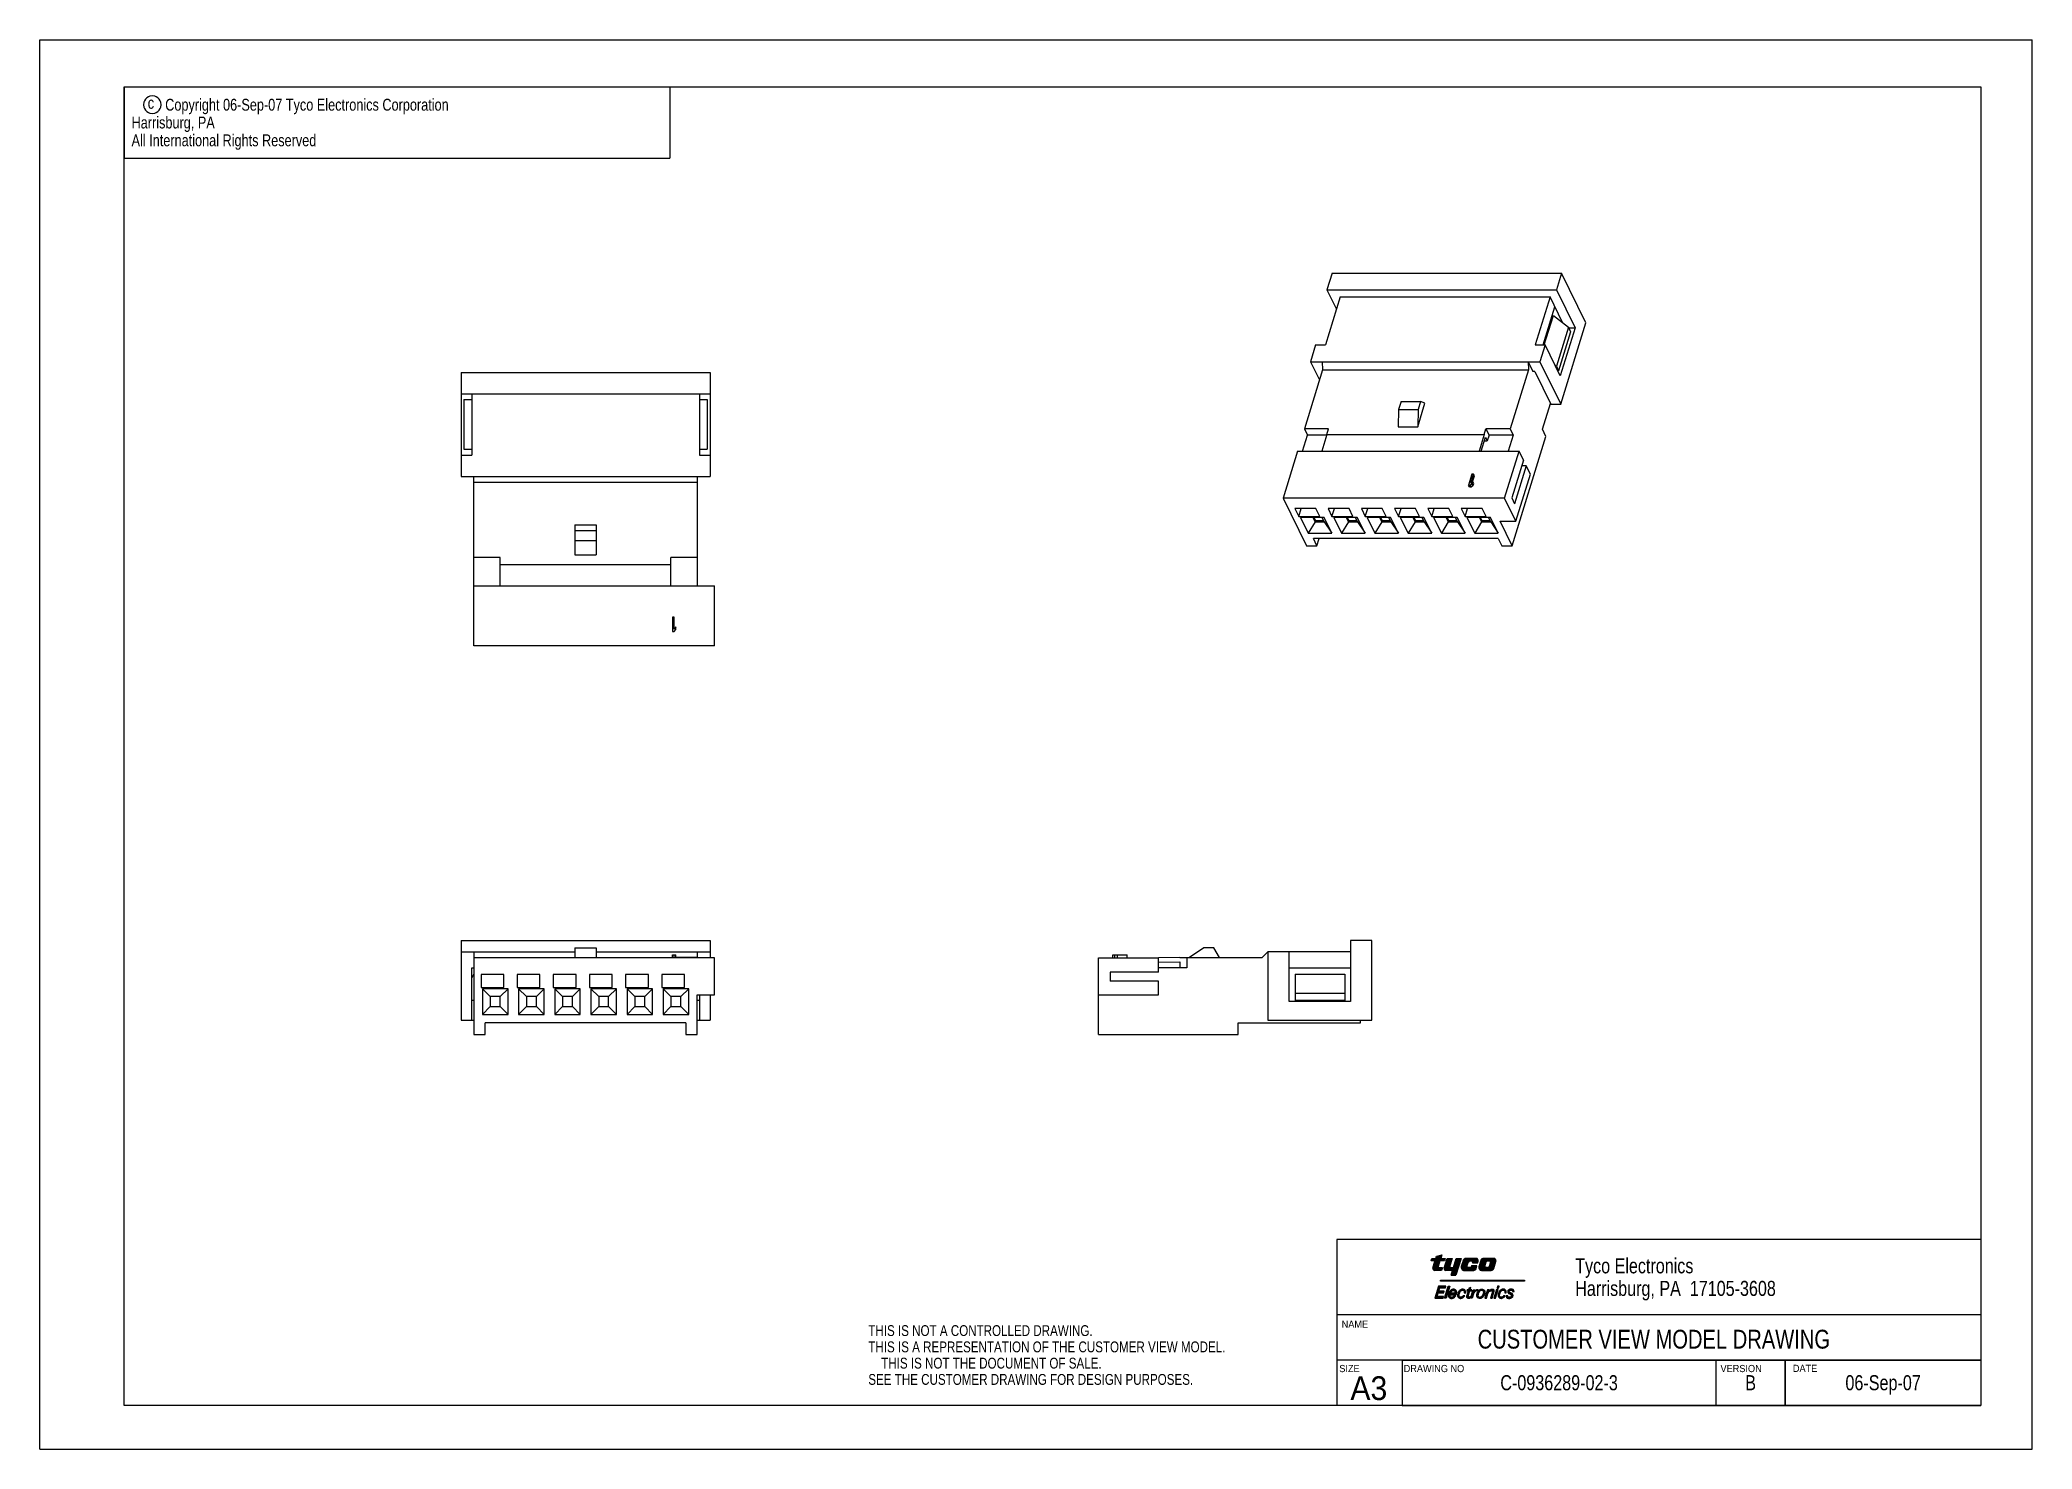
# Model space of a CAD drawing. Extents: x 0 to 420, y 0 to 297.
import ezdxf
from ezdxf.enums import TextEntityAlignment as Align

# ---------------------------------------------------------------- set-up
doc = ezdxf.new("R2010")
doc.units = 0
doc.header["$LTSCALE"] = 23.1
doc.layers.get('0').update_dxf_attribs({"linetype": 'CONTINUOUS'})
doc.layers.add('DRAFT_ENTITY', color=7, linetype='CONTINUOUS')
doc.styles.get("Standard").update_dxf_attribs({"font": 'txt', "width": 0.95})

msp = doc.modelspace()

# ---------------------------------------------------------------- texts
at = {"color": 2, "linetype": 'CONTINUOUS'}
for s, height, width, p in [('c', 2.5, 0.8, (22.75, 282.48)), ('Copyright 06-Sep-07 Tyco Electronics Corporation', 2.5, 0.8, (26.43, 282.08)), ('  All International Rights Reserved', 2.5, 0.8, (17.85, 274.58)), ('  Harrisburg, PA', 2.5, 0.8, (17.85, 278.33)), ('Tyco Electronics', 3.175, 0.8, (323.67, 37.05)), ('Harrisburg, PA  17105-3608', 3.175, 0.8, (323.67, 32.29)), ('THIS IS NOT A CONTROLLED DRAWING.', 2.286, 0.8, (174.65, 23.84)), ('NAME', 1.52, 0.95, (274.44, 25.57)), ('THIS IS A REPRESENTATION OF THE CUSTOMER VIEW MODEL.', 2.286, 0.8, (174.65, 20.41)), ('    THIS IS NOT THE DOCUMENT OF SALE.', 2.286, 0.8, (174.65, 16.98)), ('SIZE', 1.52, 0.95, (273.94, 16.23)), ('DRAWING NO', 1.52, 0.95, (287.51, 16.23)), ('VERSION', 1.52, 0.95, (354.3, 16.23)), ('DATE', 1.52, 0.95, (369.56, 16.27)), ('SEE THE CUSTOMER DRAWING FOR DESIGN PURPOSES.', 2.286, 0.8, (174.65, 13.55)), ('A3', 5, 0.95, (276.28, 10.35))]:
    msp.add_text(s, height=height, dxfattribs=dict(at, width=width)).set_placement(p)
at = {"color": 2, "linetype": 'CONTINUOUS', "width": 0.8}
for s, height, p in [('CUSTOMER VIEW MODEL DRAWING', 3.968, (340.25, 21.19)), ('C-0936289-02-3', 3.18, (320.27, 12.41)), ('B', 3.18, (360.65, 12.41)), ('06-Sep-07', 3.18, (388.58, 12.41))]:
    msp.add_text(s, height=height, dxfattribs=at).set_placement(p, align=Align.CENTER)

# ---------------------------------------------------------------- blocks, each defined once
blk = doc.blocks.new('TYCO_ELECT_LOGO_BL0', base_point=(303.14, 36.35))
at = {"color": 2, "linetype": 'CONTINUOUS'}
for p, q in [((293.31, 39.65), (293.48, 40.2)), ((294.1, 39.64), (293.31, 39.65)), ((293.48, 40.2), (294.27, 40.2)), ((293.65, 38.17), (294.1, 39.64)), ((294.27, 40.2), (294.41, 40.65)), ((294.41, 40.65), (295.53, 40.93)), ((295.13, 39.65), (294.78, 38.49)), ((294.95, 38.26), (295.63, 38.26)), ((296.09, 39.65), (295.13, 39.65)), ((295.53, 40.93), (295.31, 40.2)), ((295.31, 40.2), (296.26, 40.2)), ((295.66, 38.26), (295.48, 37.66)), ((296.03, 38.13), (296.67, 40.2)), ((296.26, 40.2), (296.09, 39.65)), ((296.67, 40.2), (297.71, 40.2)), ((297.71, 40.2), (297.23, 38.65)), ((297.51, 38.26), (298.01, 38.26)), ((298.01, 38.26), (298.6, 40.2)), ((299.62, 40.2), (298.53, 36.64)), ((298.6, 40.2), (299.62, 40.2)), ((300.02, 39.7), (299.65, 38.51)), ((302.75, 40.2), (300.69, 40.2)), ((300.85, 38.51), (301.11, 39.35)), ((301.55, 38.26), (301.03, 38.26)), ((301.5, 39.65), (301.84, 39.65)), ((301.81, 38.64), (301.73, 38.4)), ((302.95, 38.64), (301.81, 38.64)), ((302.03, 39.39), (301.99, 39.24)), ((301.99, 39.24), (303.14, 39.24)), ((302.77, 38.02), (302.95, 38.64)), ((303.14, 39.24), (303.23, 39.55)), ((303.78, 39.75), (303.37, 38.42)), ((306.47, 40.2), (304.4, 40.2)), ((304.61, 38.54), (304.88, 39.43)), ((305.21, 38.26), (304.74, 38.26)), ((305.17, 39.65), (305.64, 39.65)), ((305.8, 39.43), (305.51, 38.48)), ((306.54, 38.09), (306.97, 39.53)), ((295.48, 37.66), (294.03, 37.66)), ((294.88, 34.36), (294.1, 31.82)), ((296.4, 34.36), (294.88, 34.36)), ((294.89, 33.26), (295.13, 34.02)), ((295.13, 34.02), (296.3, 34.02)), ((295.27, 35.37), (295.27, 35.64)), ((295.27, 35.64), (312.97, 35.64)), ((312.97, 35.37), (295.27, 35.37)), ((296.11, 31.82), (296.88, 34.35)), ((296.3, 34.02), (296.4, 34.36)), ((297.83, 37.66), (296.38, 37.66)), ((297.23, 34.36), (296.46, 31.82)), ((296.88, 34.35), (297.23, 34.36)), ((297.51, 36.64), (297.83, 37.66)), ((297.51, 36.64), (298.53, 36.64)), ((300.28, 37.66), (302.28, 37.66)), ((300.86, 33.6), (300.79, 33.36)), ((301.16, 33.6), (300.86, 33.6)), ((301.26, 33.92), (301.16, 33.6)), ((301.66, 34.04), (301.26, 33.92)), ((301.53, 33.6), (301.66, 34.04)), ((301.85, 33.6), (301.53, 33.6)), ((301.63, 31.82), (302.18, 33.6)), ((301.78, 33.36), (301.85, 33.6)), ((302.18, 33.6), (302.53, 33.6)), ((302.53, 33.6), (302.43, 33.29)), ((303.17, 33.67), (303.09, 33.38)), ((303.93, 37.66), (305.95, 37.66)), ((305.17, 33.6), (304.63, 31.82)), ((305.52, 33.6), (305.17, 33.6)), ((305.43, 33.29), (305.52, 33.6)), ((307.08, 33.66), (306.52, 31.82)), ((306.87, 31.82), (307.43, 33.66)), ((307.43, 33.66), (307.08, 33.66)), ((307.29, 34.36), (307.19, 34.03)), ((307.19, 34.03), (307.54, 34.03)), ((307.64, 34.36), (307.29, 34.36)), ((307.54, 34.03), (307.64, 34.36)), ((312.97, 35.64), (312.97, 35.37)), ((294.1, 31.82), (295.81, 31.82)), ((294.55, 32.15), (294.79, 32.92)), ((295.91, 32.15), (294.55, 32.15)), ((294.79, 32.92), (295.97, 32.92)), ((296.07, 33.26), (294.89, 33.26)), ((295.81, 31.82), (295.91, 32.15)), ((295.97, 32.92), (296.07, 33.26)), ((296.46, 31.82), (296.11, 31.82)), ((297.31, 32.55), (298.56, 32.55)), ((298.28, 32.85), (297.42, 32.85)), ((298.48, 32.32), (298.11, 32.32)), ((300.38, 32.33), (300.02, 32.33)), ((300.26, 32.96), (300.6, 32.96)), ((300.79, 32.38), (300.76, 32.29)), ((300.79, 33.36), (301.09, 33.36)), ((301.09, 33.36), (300.79, 32.38)), ((301.11, 32.24), (301.46, 33.36)), ((301.44, 31.85), (301.53, 32.13)), ((301.46, 33.36), (301.78, 33.36)), ((301.98, 31.82), (301.63, 31.82)), ((302.26, 32.73), (301.98, 31.82)), ((304.63, 31.82), (304.98, 31.82)), ((304.98, 31.82), (305.28, 32.81)), ((306.2, 33.12), (305.81, 31.82)), ((305.81, 31.82), (306.16, 31.82)), ((306.16, 31.82), (306.55, 33.1)), ((306.52, 31.82), (306.87, 31.82)), ((308.93, 32.33), (308.57, 32.33)), ((308.8, 32.96), (309.14, 32.96)), ((309.45, 32.33), (309.13, 32.33)), ((310.43, 33.2), (310.77, 33.2))]:
    blk.add_line(p, q, dxfattribs=at)
for centre, radius, start, end in [((294.03, 38.06), 0.393, 163, 270), ((294.95, 38.44), 0.176, 162.9999, 270), ((296.38, 38.02), 0.36, 162.9999, 270), ((297.51, 38.56), 0.297, 163.0001, 270.0152), ((300.28, 38.32), 0.657, 162.9997, 270), ((300.69, 39.49), 0.709, 90, 162.9997), ((301.03, 38.45), 0.189, 163, 270), ((301.5, 39.23), 0.412, 90, 163), ((301.55, 38.45), 0.189, 270, 342.9997), ((301.84, 39.45), 0.199, 343.0004, 90), ((302.28, 38.17), 0.508, 270, 343), ((302.75, 39.7), 0.502, 343.0001, 90), ((303.93, 38.25), 0.585, 162.9999, 270), ((304.4, 39.56), 0.646, 90, 162.9999), ((304.81, 38.47), 0.215, 163, 265.1213), ((305.17, 39.34), 0.303, 90, 163), ((305.21, 38.57), 0.309, 270, 342.9999), ((305.64, 39.48), 0.166, 342.9999, 90), ((305.95, 38.27), 0.608, 270, 343.0002), ((306.47, 39.68), 0.524, 343.0001, 90)]:
    blk.add_arc(centre, radius, start, end, dxfattribs=at)
for points, knots in [([(298.56, 32.55), (298.59, 32.59), (298.64, 32.69), (298.69, 32.9), (298.71, 33.17), (298.6, 33.43), (298.41, 33.62), (298.2, 33.72), (297.96, 33.72), (297.73, 33.68), (297.5, 33.54), (297.29, 33.34), (297.11, 33.08), (297.01, 32.8), (296.95, 32.53), (296.93, 32.26), (297, 32.03), (297.19, 31.86), (297.43, 31.76), (297.71, 31.76), (297.99, 31.81), (298.24, 31.95), (298.39, 32.14), (298.45, 32.26), (298.48, 32.32)], [0, 0, 0, 0, 0.023707, 0.061471, 0.113934, 0.167566, 0.206255, 0.255646, 0.290437, 0.33213, 0.378066, 0.438138, 0.487191, 0.543648, 0.597868, 0.638322, 0.683864, 0.721891, 0.772561, 0.822799, 0.868862, 0.92675, 0.967019, 1, 1, 1, 1]), ([(300.6, 32.96), (300.61, 33.03), (300.61, 33.21), (300.5, 33.47), (300.25, 33.7), (299.93, 33.76), (299.61, 33.69), (299.35, 33.52), (299.14, 33.28), (298.98, 33.01), (298.89, 32.72), (298.84, 32.41), (298.91, 32.15), (299.06, 31.94), (299.27, 31.79), (299.56, 31.76), (299.82, 31.81), (300.03, 31.94), (300.22, 32.09), (300.32, 32.22), (300.37, 32.31)], [0, 0, 0, 0, 0.039448, 0.103756, 0.163554, 0.232, 0.287763, 0.352943, 0.41225, 0.472441, 0.534907, 0.596009, 0.65155, 0.690162, 0.747585, 0.80079, 0.856554, 0.90313, 0.943689, 1, 1, 1, 1]), ([(302.43, 33.29), (302.46, 33.32), (302.54, 33.39), (302.7, 33.52), (302.91, 33.63), (303.08, 33.67), (303.17, 33.67)], [0, 0, 0, 0, 0.166475, 0.387864, 0.69091, 1, 1, 1, 1]), ([(303.75, 33.69), (303.65, 33.66), (303.47, 33.55), (303.24, 33.34), (303.07, 33.08), (302.96, 32.79), (302.91, 32.52), (302.91, 32.29), (302.98, 32.11), (303.08, 31.96), (303.26, 31.82), (303.49, 31.75), (303.77, 31.76), (304.02, 31.89), (304.26, 32.06), (304.41, 32.27), (304.53, 32.5), (304.6, 32.71), (304.66, 32.96), (304.65, 33.21), (304.55, 33.44), (304.37, 33.63), (304.18, 33.7), (303.96, 33.74), (303.84, 33.73), (303.75, 33.69)], [0, 0, 0, 0, 0.053704, 0.108758, 0.161129, 0.213633, 0.265483, 0.303952, 0.332652, 0.366599, 0.397004, 0.443807, 0.489693, 0.540009, 0.589312, 0.638815, 0.675146, 0.722363, 0.756421, 0.804371, 0.850862, 0.886404, 0.935397, 0.954039, 1, 1, 1, 1]), ([(306.55, 33.1), (306.55, 33.17), (306.62, 33.34), (306.58, 33.49), (306.5, 33.59), (306.3, 33.69), (306.02, 33.67), (305.78, 33.57), (305.59, 33.44), (305.48, 33.33), (305.43, 33.29)], [0, 0, 0, 0, 0.18884, 0.230818, 0.275213, 0.412423, 0.601453, 0.738485, 0.877247, 1, 1, 1, 1]), ([(309.14, 32.96), (309.15, 33.03), (309.15, 33.15), (309.11, 33.32), (309.01, 33.51), (308.86, 33.65), (308.59, 33.75), (308.28, 33.74), (308, 33.59), (307.79, 33.42), (307.65, 33.22), (307.53, 32.99), (307.44, 32.74), (307.39, 32.44), (307.45, 32.14), (307.64, 31.9), (307.9, 31.78), (308.18, 31.76), (308.45, 31.85), (308.71, 32.04), (308.85, 32.21), (308.92, 32.31)], [0, 0, 0, 0, 0.039479, 0.071296, 0.10436, 0.164204, 0.188207, 0.27392, 0.332407, 0.375774, 0.432128, 0.478514, 0.528249, 0.58885, 0.652897, 0.703782, 0.765247, 0.812819, 0.870061, 0.92839, 1, 1, 1, 1]), ([(310.77, 33.2), (310.77, 33.24), (310.77, 33.31), (310.74, 33.43), (310.67, 33.57), (310.5, 33.69), (310.27, 33.73), (310.01, 33.73), (309.76, 33.65), (309.55, 33.52), (309.43, 33.31), (309.44, 33.1), (309.51, 32.88), (309.72, 32.76), (309.92, 32.65), (310.16, 32.55), (310.26, 32.31), (310.15, 32.09), (309.95, 32.02), (309.74, 32.01), (309.55, 32.06), (309.46, 32.2), (309.45, 32.28), (309.45, 32.33)], [0, 0, 0, 0, 0.027697, 0.04953, 0.082435, 0.139346, 0.186871, 0.246899, 0.315641, 0.36781, 0.424232, 0.47206, 0.517577, 0.574363, 0.635976, 0.685967, 0.748896, 0.793687, 0.844373, 0.890402, 0.940679, 0.969368, 1, 1, 1, 1]), ([(298.11, 32.32), (298.09, 32.26), (298.01, 32.15), (297.85, 32.04), (297.67, 31.99), (297.51, 31.99), (297.37, 32.04), (297.29, 32.18), (297.25, 32.35), (297.28, 32.49), (297.31, 32.55)], [0, 0, 0, 0, 0.134493, 0.283866, 0.414029, 0.522971, 0.622539, 0.714657, 0.850377, 1, 1, 1, 1]), ([(297.4, 32.85), (297.42, 32.89), (297.44, 32.97), (297.48, 33.08), (297.54, 33.17), (297.61, 33.27), (297.7, 33.37), (297.84, 33.44), (297.99, 33.47), (298.19, 33.45), (298.31, 33.25), (298.33, 33.07), (298.31, 32.94), (298.29, 32.87), (298.29, 32.85)], [0, 0, 0, 0, 0.073347, 0.149806, 0.208141, 0.258321, 0.363587, 0.438596, 0.53146, 0.630317, 0.769487, 0.88189, 0.948068, 1, 1, 1, 1]), ([(300.01, 32.31), (299.96, 32.22), (299.82, 32.07), (299.52, 31.96), (299.17, 32.1), (299.16, 32.48), (299.27, 32.82), (299.4, 33.21), (299.72, 33.52), (300.18, 33.52), (300.28, 33.19), (300.26, 33.01), (300.26, 32.96)], [0, 0, 0, 0, 0.091149, 0.174172, 0.27457, 0.373127, 0.473781, 0.60495, 0.736551, 0.848957, 0.945528, 1, 1, 1, 1]), ([(300.76, 32.29), (300.76, 32.24), (300.75, 32.13), (300.77, 31.98), (300.87, 31.87), (301.02, 31.83), (301.17, 31.81), (301.31, 31.82), (301.4, 31.84), (301.44, 31.85)], [0, 0, 0, 0, 0.154734, 0.31478, 0.424604, 0.581586, 0.740835, 0.877972, 1, 1, 1, 1]), ([(301.53, 32.13), (301.47, 32.09), (301.36, 32.05), (301.22, 32.06), (301.13, 32.11), (301.1, 32.18), (301.11, 32.22), (301.11, 32.24)], [0, 0, 0, 0, 0.37922, 0.59536, 0.807018, 0.879654, 1, 1, 1, 1]), ([(303.09, 33.38), (303.08, 33.38), (303.04, 33.39), (302.95, 33.37), (302.82, 33.35), (302.68, 33.3), (302.55, 33.22), (302.43, 33.09), (302.33, 32.93), (302.28, 32.8), (302.26, 32.73)], [0, 0, 0, 0, 0.022383, 0.100624, 0.241446, 0.35091, 0.502162, 0.645991, 0.811899, 1, 1, 1, 1]), ([(304.06, 33.49), (304.02, 33.49), (303.91, 33.49), (303.69, 33.44), (303.51, 33.25), (303.41, 33.06), (303.34, 32.87), (303.28, 32.69), (303.22, 32.45), (303.22, 32.25), (303.3, 32.05), (303.54, 31.96), (303.75, 32.02), (303.91, 32.11), (304.04, 32.24), (304.13, 32.41), (304.22, 32.62), (304.29, 32.84), (304.32, 33.05), (304.31, 33.22), (304.27, 33.36), (304.18, 33.45), (304.1, 33.48), (304.06, 33.49)], [0, 0, 0, 0, 0.031176, 0.079611, 0.157867, 0.214047, 0.236798, 0.303788, 0.357643, 0.410637, 0.449311, 0.512784, 0.571695, 0.609025, 0.648453, 0.70204, 0.749626, 0.818086, 0.864698, 0.90941, 0.940911, 0.969608, 1, 1, 1, 1]), ([(305.28, 32.81), (305.3, 32.85), (305.34, 32.93), (305.42, 33.07), (305.54, 33.22), (305.74, 33.33), (305.92, 33.37), (306.09, 33.4), (306.23, 33.29), (306.23, 33.17), (306.2, 33.12)], [0, 0, 0, 0, 0.097561, 0.196541, 0.353551, 0.523107, 0.657127, 0.774524, 0.880621, 1, 1, 1, 1]), ([(308.56, 32.31), (308.51, 32.21), (308.37, 32.07), (308.1, 31.98), (307.84, 32.02), (307.71, 32.26), (307.73, 32.53), (307.8, 32.77), (307.88, 32.99), (307.98, 33.22), (308.17, 33.43), (308.42, 33.51), (308.61, 33.49), (308.76, 33.41), (308.83, 33.21), (308.81, 33.04), (308.8, 32.96)], [0, 0, 0, 0, 0.090232, 0.172419, 0.241027, 0.306871, 0.392211, 0.47198, 0.535302, 0.602044, 0.694051, 0.776136, 0.820435, 0.868083, 0.914833, 1, 1, 1, 1]), ([(309.13, 32.33), (309.12, 32.29), (309.13, 32.19), (309.17, 32.08), (309.22, 31.94), (309.35, 31.85), (309.53, 31.77), (309.75, 31.77), (309.99, 31.79), (310.23, 31.87), (310.44, 32.02), (310.55, 32.23), (310.6, 32.46), (310.49, 32.64), (310.35, 32.8), (310.17, 32.89), (309.97, 32.98), (309.77, 33.05), (309.74, 33.22), (309.76, 33.35), (309.89, 33.47), (310.06, 33.49), (310.22, 33.5), (310.35, 33.47), (310.42, 33.38), (310.43, 33.29), (310.42, 33.24), (310.43, 33.2)], [0, 0, 0, 0, 0.027067, 0.065098, 0.082589, 0.127786, 0.167618, 0.219554, 0.270026, 0.336211, 0.389046, 0.447231, 0.491824, 0.543467, 0.582185, 0.637461, 0.685175, 0.736189, 0.764605, 0.793729, 0.82729, 0.875362, 0.902359, 0.941823, 0.961544, 0.975751, 1, 1, 1, 1])]:
    blk.add_open_spline(points, degree=3, knots=knots, dxfattribs=at)
for points in [[(296.26, 40.2), (293.31, 39.65), (295.31, 40.2)], [(295.31, 40.2), (293.31, 39.65), (294.27, 40.2)], [(293.31, 39.65), (293.48, 40.2), (294.27, 40.2)], [(293.31, 39.65), (296.26, 40.2), (295.13, 39.65)], [(294.1, 39.64), (293.31, 39.65), (295.13, 39.65)], [(293.65, 38.17), (295.63, 38.26), (293.64, 37.99)], [(293.64, 37.99), (295.63, 38.26), (293.71, 37.82)], [(293.65, 38.17), (294.1, 39.64), (294.78, 38.49)], [(294.78, 38.38), (293.65, 38.17), (294.78, 38.49)], [(294.85, 38.3), (293.65, 38.17), (294.78, 38.38)], [(294.95, 38.26), (293.65, 38.17), (294.85, 38.3)], [(295.63, 38.26), (293.65, 38.17), (294.95, 38.26)], [(293.71, 37.82), (295.63, 38.26), (293.85, 37.7)], [(293.85, 37.7), (295.63, 38.26), (294.03, 37.66)], [(295.63, 38.26), (295.48, 37.66), (294.03, 37.66)], [(295.13, 39.65), (294.78, 38.49), (294.1, 39.64)], [(294.41, 40.65), (295.53, 40.93), (294.27, 40.2)], [(295.53, 40.93), (295.31, 40.2), (294.27, 40.2)], [(296.26, 40.2), (296.09, 39.65), (295.13, 39.65)], [(296.03, 38.13), (298.01, 38.26), (296.02, 37.96)], [(296.02, 37.96), (298.01, 38.26), (296.09, 37.81)], [(297.23, 38.65), (296.03, 38.13), (297.71, 40.2)], [(296.03, 38.13), (296.67, 40.2), (297.71, 40.2)], [(297.23, 38.47), (296.03, 38.13), (297.23, 38.65)], [(297.34, 38.32), (296.03, 38.13), (297.23, 38.47)], [(297.51, 38.26), (296.03, 38.13), (297.34, 38.32)], [(297.51, 38.26), (298.01, 38.26), (296.03, 38.13)], [(296.09, 37.81), (298.01, 38.26), (296.21, 37.7)], [(296.21, 37.7), (298.01, 38.26), (296.38, 37.66)], [(296.38, 37.66), (298.01, 38.26), (297.83, 37.66)], [(297.83, 37.66), (299.62, 40.2), (297.51, 36.64)], [(299.62, 40.2), (298.53, 36.64), (297.51, 36.64)], [(298.01, 38.26), (299.62, 40.2), (297.83, 37.66)], [(298.01, 38.26), (298.6, 40.2), (299.62, 40.2)], [(300.85, 38.39), (299.63, 38.27), (300.85, 38.51)], [(299.63, 38.27), (299.65, 38.51), (300.85, 38.51)], [(300.92, 38.3), (299.63, 38.27), (300.85, 38.39)], [(300.92, 38.3), (301.03, 38.26), (299.63, 38.27)], [(299.69, 38.03), (299.63, 38.27), (301.03, 38.26)], [(299.65, 38.51), (300.02, 39.7), (301.33, 39.61)], [(301.19, 39.51), (299.65, 38.51), (301.33, 39.61)], [(301.11, 39.35), (299.65, 38.51), (301.19, 39.51)], [(301.11, 39.35), (300.85, 38.51), (299.65, 38.51)], [(301.55, 38.26), (299.69, 38.03), (301.03, 38.26)], [(299.69, 38.03), (301.55, 38.26), (302.77, 38.02)], [(299.83, 37.84), (299.69, 38.03), (302.77, 38.02)], [(302.77, 38.02), (302.66, 37.84), (299.83, 37.84)], [(300.04, 37.71), (299.83, 37.84), (302.66, 37.84)], [(300.02, 39.7), (300.12, 39.9), (303.25, 39.79)], [(300.02, 39.7), (303.25, 39.79), (301.5, 39.65)], [(301.5, 39.65), (301.33, 39.61), (300.02, 39.7)], [(302.66, 37.84), (302.49, 37.71), (300.04, 37.71)], [(300.12, 39.9), (300.27, 40.06), (303.16, 40)], [(303.16, 40), (303.25, 39.79), (300.12, 39.9)], [(300.27, 40.06), (300.47, 40.17), (302.98, 40.15)], [(302.98, 40.15), (303.16, 40), (300.27, 40.06)], [(300.47, 40.17), (300.69, 40.2), (302.75, 40.2)], [(302.75, 40.2), (302.98, 40.15), (300.47, 40.17)], [(301.5, 39.65), (303.25, 39.79), (301.84, 39.65)], [(301.55, 38.26), (301.63, 38.28), (302.77, 38.02)], [(301.69, 38.33), (302.95, 38.64), (301.63, 38.28)], [(302.95, 38.64), (302.77, 38.02), (301.63, 38.28)], [(301.73, 38.4), (302.95, 38.64), (301.69, 38.33)], [(301.73, 38.4), (301.81, 38.64), (302.95, 38.64)], [(301.84, 39.65), (303.25, 39.79), (301.96, 39.61)], [(303.25, 39.79), (303.23, 39.55), (301.96, 39.61)], [(302.03, 39.51), (301.96, 39.61), (303.23, 39.55)], [(302.03, 39.39), (303.23, 39.55), (301.99, 39.24)], [(303.23, 39.55), (303.14, 39.24), (301.99, 39.24)], [(302.03, 39.51), (303.23, 39.55), (302.03, 39.39)], [(303.35, 38.2), (303.37, 38.42), (304.61, 38.41)], [(304.68, 38.31), (303.35, 38.2), (304.61, 38.41)], [(304.74, 38.26), (303.35, 38.2), (304.68, 38.31)], [(305.21, 38.26), (303.35, 38.2), (304.74, 38.26)], [(303.35, 38.2), (305.21, 38.26), (306.54, 38.09)], [(303.41, 37.99), (303.35, 38.2), (306.54, 38.09)], [(303.37, 38.42), (303.78, 39.75), (305.05, 39.62)], [(304.94, 39.54), (303.37, 38.42), (305.05, 39.62)], [(304.88, 39.43), (303.37, 38.42), (304.94, 39.54)], [(304.61, 38.54), (303.37, 38.42), (304.88, 39.43)], [(304.61, 38.54), (304.61, 38.41), (303.37, 38.42)], [(306.54, 38.09), (306.41, 37.87), (303.41, 37.99)], [(303.54, 37.82), (303.41, 37.99), (306.41, 37.87)], [(306.41, 37.87), (306.21, 37.72), (303.54, 37.82)], [(303.72, 37.7), (303.54, 37.82), (306.21, 37.72)], [(303.78, 39.75), (303.91, 39.98), (306.99, 39.77)], [(303.78, 39.75), (306.99, 39.77), (305.17, 39.65)], [(305.17, 39.65), (305.05, 39.62), (303.78, 39.75)], [(303.91, 39.98), (304.13, 40.15), (306.89, 39.99)], [(306.89, 39.99), (306.99, 39.77), (303.91, 39.98)], [(306.71, 40.15), (304.13, 40.15), (306.47, 40.2)], [(304.13, 40.15), (304.4, 40.2), (306.47, 40.2)], [(306.71, 40.15), (306.89, 39.99), (304.13, 40.15)], [(305.17, 39.65), (306.99, 39.77), (305.64, 39.65)], [(305.21, 38.26), (305.34, 38.29), (306.54, 38.09)], [(305.34, 38.29), (305.44, 38.37), (306.54, 38.09)], [(305.51, 38.48), (306.97, 39.53), (305.44, 38.37)], [(306.97, 39.53), (306.54, 38.09), (305.44, 38.37)], [(305.8, 39.43), (306.97, 39.53), (305.51, 38.48)], [(305.64, 39.65), (306.99, 39.77), (305.73, 39.61)], [(305.73, 39.61), (306.99, 39.77), (305.79, 39.53)], [(306.99, 39.77), (306.97, 39.53), (305.79, 39.53)], [(305.8, 39.43), (305.79, 39.53), (306.97, 39.53)], [(294.1, 31.82), (294.88, 34.36), (295.13, 34.02)], [(294.89, 33.26), (294.1, 31.82), (295.13, 34.02)], [(296.4, 34.36), (295.13, 34.02), (294.88, 34.36)], [(296.4, 34.36), (296.3, 34.02), (295.13, 34.02)], [(312.97, 35.37), (295.27, 35.37), (312.97, 35.64)], [(295.27, 35.37), (295.27, 35.64), (312.97, 35.64)], [(296.88, 34.35), (297.23, 34.36), (296.11, 31.82)], [(297.23, 34.36), (296.46, 31.82), (296.11, 31.82)], [(297.59, 33.59), (297.82, 33.69), (298.32, 33.66)], [(298.32, 33.66), (298.52, 33.51), (297.59, 33.59)], [(298.07, 33.72), (298.32, 33.66), (297.82, 33.69)], [(299.43, 33.56), (299.68, 33.69), (300.23, 33.67)], [(299.43, 33.56), (300.23, 33.67), (299.99, 33.5)], [(299.96, 33.74), (300.23, 33.67), (299.68, 33.69)], [(300.23, 33.67), (300.45, 33.5), (299.99, 33.5)], [(300.28, 37.66), (300.04, 37.71), (302.49, 37.71)], [(302.49, 37.71), (302.28, 37.66), (300.28, 37.66)], [(301.85, 33.6), (300.79, 33.36), (301.53, 33.6)], [(301.53, 33.6), (300.79, 33.36), (301.16, 33.6)], [(300.79, 33.36), (300.86, 33.6), (301.16, 33.6)], [(300.79, 33.36), (301.85, 33.6), (301.09, 33.36)], [(301.85, 33.6), (301.78, 33.36), (301.09, 33.36)], [(301.26, 33.92), (301.66, 34.04), (301.16, 33.6)], [(301.66, 34.04), (301.53, 33.6), (301.16, 33.6)], [(302.43, 33.29), (301.63, 31.82), (302.53, 33.6)], [(301.63, 31.82), (302.18, 33.6), (302.53, 33.6)], [(302.77, 33.55), (303.17, 33.67), (302.59, 33.43)], [(303.17, 33.67), (303.09, 33.38), (302.59, 33.43)], [(302.96, 33.63), (303.17, 33.67), (302.77, 33.55)], [(303.53, 33.58), (303.75, 33.69), (304.24, 33.67)], [(304.24, 33.67), (304.45, 33.54), (303.53, 33.58)], [(303.72, 37.7), (306.21, 37.72), (303.93, 37.66)], [(304, 33.73), (304.24, 33.67), (303.75, 33.69)], [(306.21, 37.72), (305.95, 37.66), (303.93, 37.66)], [(304.63, 31.82), (305.17, 33.6), (305.43, 33.29)], [(305.52, 33.6), (305.43, 33.29), (305.17, 33.6)], [(305.96, 33.64), (306.39, 33.64), (305.76, 33.55)], [(306.39, 33.64), (306.56, 33.51), (305.76, 33.55)], [(305.96, 33.64), (306.17, 33.67), (306.39, 33.64)], [(306.52, 31.82), (307.08, 33.66), (307.43, 33.66)], [(307.43, 33.66), (306.87, 31.82), (306.52, 31.82)], [(307.19, 34.03), (307.29, 34.36), (307.64, 34.36)], [(307.64, 34.36), (307.54, 34.03), (307.19, 34.03)], [(307.84, 33.45), (308.06, 33.61), (308.49, 33.5)], [(308.06, 33.61), (308.3, 33.72), (308.82, 33.65)], [(308.06, 33.61), (308.82, 33.65), (308.49, 33.5)], [(308.57, 33.73), (308.82, 33.65), (308.3, 33.72)], [(308.82, 33.65), (309.02, 33.47), (308.49, 33.5)], [(309.87, 33.68), (310.47, 33.69), (309.68, 33.6)], [(310.47, 33.69), (310.64, 33.58), (309.68, 33.6)], [(309.87, 33.68), (310.07, 33.72), (310.47, 33.69)], [(310.27, 33.72), (310.47, 33.69), (310.07, 33.72)], [(294.79, 32.92), (294.1, 31.82), (294.89, 33.26)], [(294.55, 32.15), (294.1, 31.82), (294.79, 32.92)], [(294.55, 32.15), (295.91, 32.15), (294.1, 31.82)], [(295.91, 32.15), (295.81, 31.82), (294.1, 31.82)], [(295.97, 32.92), (294.79, 32.92), (296.07, 33.26)], [(296.07, 33.26), (294.79, 32.92), (294.89, 33.26)], [(296.94, 32.28), (296.96, 32.54), (297.27, 32.38)], [(297.27, 32.38), (297.29, 32.21), (296.94, 32.28)], [(297.02, 32.04), (296.94, 32.28), (297.29, 32.21)], [(296.96, 32.54), (297.01, 32.79), (297.31, 32.55)], [(297.31, 32.55), (297.27, 32.38), (296.96, 32.54)], [(297.01, 32.79), (297.1, 33.02), (297.45, 32.98)], [(297.42, 32.85), (297.01, 32.79), (297.45, 32.98)], [(298.66, 32.79), (297.01, 32.79), (298.28, 32.85)], [(298.28, 32.85), (297.01, 32.79), (297.42, 32.85)], [(298.66, 32.79), (298.56, 32.55), (297.01, 32.79)], [(298.56, 32.55), (297.31, 32.55), (297.01, 32.79)], [(297.38, 32.06), (297.02, 32.04), (297.29, 32.21)], [(297.38, 32.06), (297.54, 31.99), (297.02, 32.04)], [(297.2, 31.87), (297.02, 32.04), (297.54, 31.99)], [(297.5, 33.12), (297.1, 33.02), (297.58, 33.24)], [(297.1, 33.02), (297.23, 33.24), (297.58, 33.24)], [(297.5, 33.12), (297.45, 32.98), (297.1, 33.02)], [(298.17, 31.92), (297.2, 31.87), (297.54, 31.99)], [(298.17, 31.92), (297.94, 31.81), (297.2, 31.87)], [(297.44, 31.78), (297.2, 31.87), (297.94, 31.81)], [(297.23, 33.24), (297.39, 33.43), (297.8, 33.42)], [(297.68, 33.34), (297.23, 33.24), (297.8, 33.42)], [(297.68, 33.34), (297.58, 33.24), (297.23, 33.24)], [(297.39, 33.43), (297.59, 33.59), (298.52, 33.51)], [(297.93, 33.46), (297.39, 33.43), (298.52, 33.51)], [(297.93, 33.46), (297.8, 33.42), (297.39, 33.43)], [(297.94, 31.81), (297.69, 31.76), (297.44, 31.78)], [(297.54, 31.99), (297.71, 32), (298.17, 31.92)], [(297.88, 32.06), (298.35, 32.1), (297.71, 32)], [(298.35, 32.1), (298.17, 31.92), (297.71, 32)], [(297.88, 32.06), (298.02, 32.17), (298.35, 32.1)], [(297.93, 33.46), (298.52, 33.51), (298.08, 33.45)], [(298.02, 32.17), (298.11, 32.32), (298.48, 32.32)], [(298.48, 32.32), (298.35, 32.1), (298.02, 32.17)], [(298.08, 33.45), (298.52, 33.51), (298.21, 33.39)], [(298.52, 33.51), (298.65, 33.29), (298.21, 33.39)], [(298.29, 33.27), (298.21, 33.39), (298.65, 33.29)], [(298.32, 32.99), (298.69, 33.04), (298.28, 32.85)], [(298.69, 33.04), (298.66, 32.79), (298.28, 32.85)], [(298.29, 33.27), (298.65, 33.29), (298.32, 33.13)], [(298.65, 33.29), (298.69, 33.04), (298.32, 33.13)], [(298.32, 32.99), (298.32, 33.13), (298.69, 33.04)], [(298.87, 32.33), (298.88, 32.61), (299.2, 32.55)], [(299.2, 32.55), (299.19, 32.21), (298.87, 32.33)], [(298.97, 32.06), (298.87, 32.33), (299.19, 32.21)], [(298.88, 32.61), (298.95, 32.88), (299.29, 32.87)], [(299.29, 32.87), (299.2, 32.55), (298.88, 32.61)], [(299.06, 33.14), (299.42, 33.18), (298.95, 32.88)], [(299.42, 33.18), (299.29, 32.87), (298.95, 32.88)], [(299.19, 32.21), (299.44, 32.01), (298.97, 32.06)], [(299.17, 31.87), (298.97, 32.06), (299.44, 32.01)], [(299.06, 33.14), (299.22, 33.37), (299.42, 33.18)], [(299.98, 31.91), (299.17, 31.87), (299.44, 32.01)], [(299.98, 31.91), (299.72, 31.8), (299.17, 31.87)], [(299.44, 31.78), (299.17, 31.87), (299.72, 31.8)], [(299.22, 33.37), (299.43, 33.56), (299.99, 33.5)], [(299.65, 33.42), (299.22, 33.37), (299.99, 33.5)], [(299.65, 33.42), (299.42, 33.18), (299.22, 33.37)], [(299.77, 32.07), (300.2, 32.08), (299.44, 32.01)], [(300.2, 32.08), (299.98, 31.91), (299.44, 32.01)], [(299.77, 32.07), (300.01, 32.31), (300.2, 32.08)], [(300.23, 33.3), (299.99, 33.5), (300.45, 33.5)], [(300.37, 32.31), (300.2, 32.08), (300.01, 32.31)], [(300.45, 33.5), (300.58, 33.24), (300.23, 33.3)], [(300.26, 32.96), (300.23, 33.3), (300.58, 33.24)], [(300.58, 33.24), (300.6, 32.96), (300.26, 32.96)], [(300.75, 32.15), (300.76, 32.29), (301.11, 32.24)], [(301.11, 32.24), (301.13, 32.14), (300.75, 32.15)], [(300.78, 32), (300.75, 32.15), (301.13, 32.14)], [(300.79, 32.38), (301.46, 33.36), (300.76, 32.29)], [(301.46, 33.36), (301.11, 32.24), (300.76, 32.29)], [(301.21, 32.07), (300.78, 32), (301.13, 32.14)], [(301.32, 32.06), (300.78, 32), (301.21, 32.07)], [(300.78, 32), (301.32, 32.06), (300.87, 31.89)], [(300.79, 32.38), (301.09, 33.36), (301.46, 33.36)], [(301.32, 32.06), (301.43, 32.08), (300.87, 31.89)], [(300.87, 31.89), (301.43, 32.08), (301.44, 31.85)], [(301.01, 31.84), (300.87, 31.89), (301.44, 31.85)], [(301.44, 31.85), (301.3, 31.82), (301.01, 31.84)], [(301.15, 31.82), (301.01, 31.84), (301.3, 31.82)], [(301.78, 33.36), (301.46, 33.36), (301.09, 33.36)], [(301.53, 32.13), (301.44, 31.85), (301.43, 32.08)], [(302.38, 32.99), (301.63, 31.82), (302.43, 33.29)], [(302.31, 32.87), (301.63, 31.82), (302.38, 32.99)], [(302.26, 32.73), (301.63, 31.82), (302.31, 32.87)], [(302.26, 32.73), (301.98, 31.82), (301.63, 31.82)], [(302.46, 33.11), (302.38, 32.99), (302.43, 33.29)], [(302.43, 33.29), (302.59, 33.43), (302.94, 33.37)], [(302.81, 33.34), (302.43, 33.29), (302.94, 33.37)], [(302.67, 33.29), (302.43, 33.29), (302.81, 33.34)], [(302.67, 33.29), (302.56, 33.21), (302.43, 33.29)], [(302.56, 33.21), (302.46, 33.11), (302.43, 33.29)], [(303.09, 33.38), (302.94, 33.37), (302.59, 33.43)], [(302.92, 32.52), (302.97, 32.77), (303.3, 32.74)], [(303.25, 32.55), (302.92, 32.52), (303.3, 32.74)], [(303.25, 32.55), (303.22, 32.36), (302.92, 32.52)], [(302.93, 32.27), (302.92, 32.52), (303.22, 32.36)], [(303.22, 32.36), (303.26, 32.16), (302.93, 32.27)], [(303.03, 32.04), (302.93, 32.27), (303.26, 32.16)], [(302.97, 32.77), (303.05, 33.01), (303.36, 32.92)], [(303.36, 32.92), (303.3, 32.74), (302.97, 32.77)], [(303.26, 32.16), (303.39, 32.02), (303.03, 32.04)], [(303.21, 31.87), (303.03, 32.04), (303.39, 32.02)], [(303.05, 33.01), (303.17, 33.23), (303.44, 33.1)], [(303.44, 33.1), (303.36, 32.92), (303.05, 33.01)], [(303.17, 33.23), (303.33, 33.42), (303.68, 33.4)], [(303.54, 33.27), (303.17, 33.23), (303.68, 33.4)], [(303.54, 33.27), (303.44, 33.1), (303.17, 33.23)], [(303.59, 31.99), (303.21, 31.87), (303.39, 32.02)], [(304.14, 31.98), (303.21, 31.87), (303.59, 31.99)], [(304.14, 31.98), (303.93, 31.84), (303.21, 31.87)], [(303.44, 31.77), (303.21, 31.87), (303.93, 31.84)], [(303.33, 33.42), (303.53, 33.58), (303.86, 33.48)], [(303.86, 33.48), (303.68, 33.4), (303.33, 33.42)], [(303.93, 31.84), (303.69, 31.76), (303.44, 31.77)], [(304.45, 33.54), (303.86, 33.48), (303.53, 33.58)], [(303.77, 32.04), (304.32, 32.15), (303.59, 31.99)], [(304.32, 32.15), (304.14, 31.98), (303.59, 31.99)], [(303.94, 32.14), (304.32, 32.15), (303.77, 32.04)], [(304.06, 33.49), (303.86, 33.48), (304.45, 33.54)], [(303.94, 32.14), (304.06, 32.29), (304.32, 32.15)], [(304.06, 33.49), (304.45, 33.54), (304.23, 33.4)], [(304.06, 32.29), (304.15, 32.47), (304.46, 32.36)], [(304.46, 32.36), (304.32, 32.15), (304.06, 32.29)], [(304.15, 32.47), (304.23, 32.65), (304.56, 32.59)], [(304.56, 32.59), (304.46, 32.36), (304.15, 32.47)], [(304.45, 33.54), (304.6, 33.33), (304.23, 33.4)], [(304.31, 33.22), (304.23, 33.4), (304.6, 33.33)], [(304.28, 32.83), (304.63, 32.83), (304.23, 32.65)], [(304.63, 32.83), (304.56, 32.59), (304.23, 32.65)], [(304.28, 32.83), (304.31, 33.03), (304.63, 32.83)], [(304.6, 33.33), (304.65, 33.08), (304.31, 33.22)], [(304.31, 33.03), (304.31, 33.22), (304.65, 33.08)], [(304.65, 33.08), (304.63, 32.83), (304.31, 33.03)], [(305.36, 32.96), (304.63, 31.82), (305.43, 33.29)], [(305.28, 32.81), (304.63, 31.82), (305.36, 32.96)], [(305.28, 32.81), (304.98, 31.82), (304.63, 31.82)], [(305.45, 33.11), (305.36, 32.96), (305.43, 33.29)], [(305.43, 33.29), (305.59, 33.43), (305.89, 33.36)], [(305.72, 33.31), (305.43, 33.29), (305.89, 33.36)], [(305.72, 33.31), (305.57, 33.23), (305.43, 33.29)], [(305.57, 33.23), (305.45, 33.11), (305.43, 33.29)], [(305.59, 33.43), (305.76, 33.55), (306.56, 33.51)], [(305.59, 33.43), (306.56, 33.51), (306.06, 33.38)], [(306.06, 33.38), (305.89, 33.36), (305.59, 33.43)], [(305.81, 31.82), (306.2, 33.12), (306.55, 33.1)], [(306.55, 33.1), (306.16, 31.82), (305.81, 31.82)], [(306.56, 33.51), (306.59, 33.3), (306.06, 33.38)], [(306.2, 33.29), (306.06, 33.38), (306.59, 33.3)], [(306.2, 33.29), (306.59, 33.3), (306.2, 33.12)], [(306.59, 33.3), (306.55, 33.1), (306.2, 33.12)], [(307.41, 32.5), (307.46, 32.76), (307.77, 32.65)], [(307.77, 32.65), (307.73, 32.41), (307.41, 32.5)], [(307.44, 32.23), (307.41, 32.5), (307.73, 32.41)], [(307.73, 32.41), (307.76, 32.17), (307.44, 32.23)], [(307.57, 32), (307.44, 32.23), (307.76, 32.17)], [(307.46, 32.76), (307.54, 33.01), (307.84, 32.88)], [(307.84, 32.88), (307.77, 32.65), (307.46, 32.76)], [(307.54, 33.01), (307.67, 33.25), (307.93, 33.1)], [(307.93, 33.1), (307.84, 32.88), (307.54, 33.01)], [(307.94, 32.01), (307.57, 32), (307.76, 32.17)], [(307.94, 32.01), (308.18, 32.02), (307.57, 32)], [(307.57, 32), (308.18, 32.02), (308.55, 31.92)], [(307.79, 31.84), (307.57, 32), (308.55, 31.92)], [(308.06, 33.3), (307.67, 33.25), (308.26, 33.45)], [(307.67, 33.25), (307.84, 33.45), (308.26, 33.45)], [(308.06, 33.3), (307.93, 33.1), (307.67, 33.25)], [(308.55, 31.92), (308.31, 31.81), (307.79, 31.84)], [(308.05, 31.77), (307.79, 31.84), (308.31, 31.81)], [(308.49, 33.5), (308.26, 33.45), (307.84, 33.45)], [(308.18, 32.02), (308.4, 32.12), (308.75, 32.1)], [(308.75, 32.1), (308.55, 31.92), (308.18, 32.02)], [(308.56, 32.31), (308.92, 32.31), (308.4, 32.12)], [(308.92, 32.31), (308.75, 32.1), (308.4, 32.12)], [(308.72, 33.42), (308.49, 33.5), (309.02, 33.47)], [(309.02, 33.47), (309.13, 33.23), (308.72, 33.42)], [(308.81, 33.2), (308.72, 33.42), (309.13, 33.23)], [(308.81, 33.2), (309.13, 33.23), (308.8, 32.96)], [(309.13, 33.23), (309.14, 32.96), (308.8, 32.96)], [(309.14, 32.15), (309.13, 32.33), (309.45, 32.33)], [(309.45, 32.33), (309.51, 32.13), (309.14, 32.15)], [(309.2, 31.99), (309.14, 32.15), (309.51, 32.13)], [(309.68, 32.03), (309.2, 31.99), (309.51, 32.13)], [(309.89, 32.02), (309.2, 31.99), (309.68, 32.03)], [(309.2, 31.99), (309.89, 32.02), (310.33, 31.95)], [(309.33, 31.87), (309.2, 31.99), (310.33, 31.95)], [(310.33, 31.95), (310.17, 31.86), (309.33, 31.87)], [(309.49, 31.8), (309.33, 31.87), (310.17, 31.86)], [(309.44, 33.28), (309.52, 33.47), (309.93, 33.46)], [(309.79, 33.36), (309.44, 33.28), (309.93, 33.46)], [(309.79, 33.36), (309.75, 33.2), (309.44, 33.28)], [(309.45, 33.08), (309.44, 33.28), (309.75, 33.2)], [(309.75, 33.2), (309.83, 33.05), (309.45, 33.08)], [(309.53, 32.89), (309.45, 33.08), (309.83, 33.05)], [(310.01, 31.8), (309.49, 31.8), (310.17, 31.86)], [(310.01, 31.8), (309.84, 31.78), (309.49, 31.8)], [(309.66, 31.77), (309.49, 31.8), (309.84, 31.78)], [(309.52, 33.47), (309.68, 33.6), (310.64, 33.58)], [(310.11, 33.49), (309.52, 33.47), (310.64, 33.58)], [(310.11, 33.49), (309.93, 33.46), (309.52, 33.47)], [(309.99, 32.97), (309.53, 32.89), (309.83, 33.05)], [(310.15, 32.9), (309.53, 32.89), (309.99, 32.97)], [(310.15, 32.9), (310.3, 32.82), (309.53, 32.89)], [(309.7, 32.77), (309.53, 32.89), (310.3, 32.82)], [(310.3, 32.82), (310.43, 32.7), (309.7, 32.77)], [(309.88, 32.68), (309.7, 32.77), (310.43, 32.7)], [(309.88, 32.68), (310.43, 32.7), (310.06, 32.59)], [(309.89, 32.02), (310.08, 32.08), (310.45, 32.07)], [(310.45, 32.07), (310.33, 31.95), (309.89, 32.02)], [(310.43, 32.7), (310.54, 32.56), (310.06, 32.59)], [(310.2, 32.44), (310.06, 32.59), (310.54, 32.56)], [(310.08, 32.08), (310.21, 32.23), (310.53, 32.22)], [(310.53, 32.22), (310.45, 32.07), (310.08, 32.08)], [(310.11, 33.49), (310.64, 33.58), (310.28, 33.48)], [(310.54, 32.56), (310.58, 32.39), (310.2, 32.44)], [(310.21, 32.23), (310.2, 32.44), (310.58, 32.39)], [(310.58, 32.39), (310.53, 32.22), (310.21, 32.23)], [(310.64, 33.58), (310.75, 33.41), (310.28, 33.48)], [(310.42, 33.38), (310.28, 33.48), (310.75, 33.41)], [(310.75, 33.41), (310.77, 33.2), (310.42, 33.38)], [(310.43, 33.2), (310.42, 33.38), (310.77, 33.2)]]:
    blk.add_solid(points, dxfattribs=at)

# ---------------------------------------------------------------- linework, layer by layer
at = {"color": 7, "linetype": 'CONTINUOUS'}
for p, q in [((0, 0), (0, 297)), ((0, 297), (420, 297)), ((420, 0), (420, 297)), ((17.78, 9.23), (17.78, 287.08)), ((17.78, 287.08), (409.21, 287.08)), ((409.21, 287.08), (409.21, 9.23)), ((272.43, 247.83), (271.34, 244.3)), ((272.43, 247.83), (320.79, 247.83)), ((320.79, 247.83), (319.7, 244.3)), ((325.91, 237.38), (320.79, 247.83)), ((271.34, 244.3), (273.34, 240.22)), ((271.34, 244.3), (319.7, 244.3)), ((319.7, 244.3), (323.63, 236.28)), ((274.14, 242.81), (271.02, 232.7)), ((274.14, 242.81), (318.36, 242.81)), ((318.36, 242.81), (315.23, 232.7)), ((316.9, 232.7), (319.38, 240.72)), ((321, 237.42), (318.36, 242.81)), ((317.16, 232.7), (319.09, 238.94)), ((319.09, 238.94), (322.26, 236.42)), ((322.26, 236.42), (319.72, 228.2)), ((322.71, 235.49), (320.17, 227.27)), ((323.63, 236.28), (320.51, 226.18)), ((320.61, 220.23), (325.91, 237.38)), ((322.26, 236.42), (322.71, 235.49)), ((322.33, 236.28), (323.63, 236.28)), ((268.95, 232.7), (267.86, 229.18)), ((268.95, 232.7), (271.02, 232.7)), ((315.23, 232.7), (317.31, 232.7)), ((317.31, 232.7), (316.22, 229.18)), ((320.51, 226.18), (317.31, 232.7)), ((88.8, 226.91), (88.8, 205.01)), ((88.8, 226.91), (141.3, 226.91)), ((141.3, 226.91), (141.3, 205.01)), ((270.42, 227.49), (266.57, 215.04)), ((267.86, 229.18), (269.75, 225.32)), ((267.86, 229.18), (316.22, 229.18)), ((270.35, 229.18), (270.42, 227.49)), ((270.42, 227.49), (313.8, 227.49)), ((313.8, 227.49), (309.96, 215.04)), ((313.73, 229.18), (313.8, 227.49)), ((313.73, 229.18), (314.75, 227.09)), ((315.17, 227.09), (314.75, 227.09)), ((315.17, 227.09), (318.54, 220.23)), ((316.22, 229.18), (320.61, 220.23)), ((319.39, 228.46), (319.72, 228.2)), ((319.72, 228.2), (320.17, 227.27)), ((320.17, 227.27), (319.97, 227.27)), ((88.8, 222.41), (141.3, 222.41)), ((89.4, 221.21), (89.4, 210.71)), ((89.4, 221.21), (91.05, 221.21)), ((91.05, 222.41), (91.05, 209.51)), ((139.05, 222.41), (139.05, 209.51)), ((139.05, 221.21), (140.7, 221.21)), ((140.7, 221.21), (140.7, 210.71)), ((286.44, 219.12), (286.32, 215.46)), ((286.95, 220.76), (286.44, 219.12)), ((286.44, 219.12), (290.58, 219.12)), ((286.95, 220.76), (291.09, 220.76)), ((290.47, 215.46), (292, 220.42)), ((290.58, 219.12), (290.47, 215.46)), ((291.09, 220.76), (290.58, 219.12)), ((292, 220.42), (291.09, 220.76)), ((316.78, 214.92), (318.47, 220.37)), ((318.54, 220.23), (320.61, 220.23)), ((266.57, 215.04), (267.23, 213.7)), ((271.69, 215.04), (266.57, 215.04)), ((271.32, 213.86), (271.69, 215.04)), ((286.32, 215.46), (290.47, 215.46)), ((304.48, 213.86), (304.84, 215.04)), ((309.96, 215.04), (304.84, 215.04)), ((304.84, 215.04), (305.5, 213.7)), ((309.96, 215.04), (310.61, 213.7)), ((317.51, 213.43), (316.78, 214.92)), ((89.4, 210.71), (91.05, 210.71)), ((139.05, 210.71), (140.7, 210.71)), ((265.14, 210.3), (262.09, 200.43)), ((265.14, 210.3), (311.84, 210.3)), ((266.18, 210.3), (267.23, 213.7)), ((271.27, 213.7), (267.23, 213.7)), ((271.32, 213.86), (270.25, 210.3)), ((271.32, 213.86), (304.48, 213.86)), ((304.48, 213.86), (303.41, 210.3)), ((303.85, 210.3), (304.76, 213.3)), ((304.52, 212.52), (305.14, 212.52)), ((304.76, 213.3), (305.14, 212.52)), ((305.5, 213.7), (305.14, 212.52)), ((310.61, 213.7), (305.5, 213.7)), ((308.79, 200.43), (311.84, 210.3)), ((310.61, 213.7), (309.57, 210.3)), ((310.4, 190.4), (317.51, 213.43)), ((312.75, 208.44), (311.84, 210.3)), ((88.8, 209.51), (91.05, 209.51)), ((139.05, 209.51), (141.3, 209.51)), ((312.75, 208.44), (310.28, 200.45)), ((313.35, 207.22), (310.88, 199.23)), ((313.35, 207.22), (312.38, 207.22)), ((314.22, 205.45), (313.35, 207.22)), ((88.8, 205.01), (141.3, 205.01)), ((91.5, 169.31), (91.5, 205.01)), ((91.5, 203.81), (138.6, 203.81)), ((138.6, 205.01), (138.6, 181.91)), ((301.91, 205.5), (301.18, 203.15)), ((301.18, 203.15), (301.52, 203.15)), ((301.36, 202.78), (301.18, 203.15)), ((301.36, 202.78), (301.71, 202.78)), ((301.52, 203.15), (301.98, 203.5)), ((301.71, 202.78), (301.52, 203.15)), ((301.65, 203.55), (302.25, 205.5)), ((302.1, 203.9), (301.65, 203.55)), ((301.71, 202.78), (302.16, 203.13)), ((302.25, 205.5), (301.91, 205.5)), ((301.98, 203.5), (302.1, 203.9)), ((302.16, 203.13), (301.98, 203.5)), ((302.04, 203.86), (302.43, 205.13)), ((302.29, 203.53), (302.1, 203.9)), ((302.16, 203.13), (302.29, 203.53)), ((302.43, 205.13), (302.25, 205.5)), ((311.17, 195.58), (314.22, 205.45)), ((262.09, 200.43), (267.01, 190.4)), ((308.79, 200.43), (262.09, 200.43)), ((264.55, 198.23), (265.38, 196.55)), ((268.97, 198.23), (264.55, 198.23)), ((265.38, 196.55), (265.89, 198.23)), ((269.8, 196.55), (268.97, 198.23)), ((271.57, 198.23), (272.39, 196.55)), ((275.99, 198.23), (271.57, 198.23)), ((272.39, 196.55), (272.91, 198.23)), ((276.81, 196.55), (275.99, 198.23)), ((278.59, 198.23), (279.41, 196.55)), ((283.01, 198.23), (278.59, 198.23)), ((279.41, 196.55), (279.93, 198.23)), ((283.83, 196.55), (283.01, 198.23)), ((290.03, 198.23), (285.61, 198.23)), ((285.61, 198.23), (286.43, 196.55)), ((286.43, 196.55), (286.95, 198.23)), ((290.85, 196.55), (290.03, 198.23)), ((297.05, 198.23), (292.63, 198.23)), ((292.63, 198.23), (293.45, 196.55)), ((293.45, 196.55), (293.97, 198.23)), ((297.87, 196.55), (297.05, 198.23)), ((304.06, 198.23), (299.64, 198.23)), ((299.64, 198.23), (300.47, 196.55)), ((300.47, 196.55), (300.99, 198.23)), ((304.89, 196.55), (304.06, 198.23)), ((311.17, 195.58), (308.79, 200.43)), ((310.28, 200.45), (310.88, 199.23)), ((112.8, 194.78), (112.8, 188.45)), ((112.8, 194.78), (117.3, 194.78)), ((112.8, 193.6), (117.3, 193.6)), ((117.3, 194.78), (117.3, 188.45)), ((265.38, 196.55), (269.8, 196.55)), ((265.74, 196.37), (267.39, 193.01)), ((270.72, 196.37), (265.74, 196.37)), ((268.84, 195.45), (267.39, 193.01)), ((268.39, 196.37), (268.84, 195.45)), ((268.58, 196.37), (268.91, 195.68)), ((268.91, 195.68), (268.84, 195.45)), ((268.84, 195.45), (270.78, 195.45)), ((268.91, 195.68), (270.66, 195.68)), ((270.78, 195.45), (270.32, 196.37)), ((272.36, 193.01), (270.72, 196.37)), ((270.78, 195.45), (272.36, 193.01)), ((272.39, 196.55), (276.81, 196.55)), ((272.76, 196.37), (274.41, 193.01)), ((277.74, 196.37), (272.76, 196.37)), ((275.86, 195.45), (274.41, 193.01)), ((275.41, 196.37), (275.86, 195.45)), ((275.6, 196.37), (275.93, 195.68)), ((275.93, 195.68), (275.86, 195.45)), ((275.86, 195.45), (277.79, 195.45)), ((275.93, 195.68), (277.68, 195.68)), ((277.79, 195.45), (277.34, 196.37)), ((279.38, 193.01), (277.74, 196.37)), ((277.79, 195.45), (279.38, 193.01)), ((279.41, 196.55), (283.83, 196.55)), ((284.75, 196.37), (279.78, 196.37)), ((279.78, 196.37), (281.43, 193.01)), ((282.88, 195.45), (281.43, 193.01)), ((282.43, 196.37), (282.88, 195.45)), ((282.62, 196.37), (282.95, 195.68)), ((282.95, 195.68), (282.88, 195.45)), ((282.88, 195.45), (284.81, 195.45)), ((282.95, 195.68), (284.7, 195.68)), ((284.81, 195.45), (284.36, 196.37)), ((286.4, 193.01), (284.75, 196.37)), ((284.81, 195.45), (286.4, 193.01)), ((286.43, 196.55), (290.85, 196.55)), ((291.77, 196.37), (286.8, 196.37)), ((286.8, 196.37), (288.45, 193.01)), ((289.9, 195.45), (288.45, 193.01)), ((289.45, 196.37), (289.9, 195.45)), ((289.63, 196.37), (289.97, 195.68)), ((289.97, 195.68), (289.9, 195.45)), ((289.9, 195.45), (291.83, 195.45)), ((289.97, 195.68), (291.72, 195.68)), ((291.83, 195.45), (291.38, 196.37)), ((293.42, 193.01), (291.77, 196.37)), ((291.83, 195.45), (293.42, 193.01)), ((293.45, 196.55), (297.87, 196.55)), ((298.79, 196.37), (293.82, 196.37)), ((293.82, 196.37), (295.46, 193.01)), ((296.92, 195.45), (295.46, 193.01)), ((296.46, 196.37), (296.92, 195.45)), ((296.65, 196.37), (296.99, 195.68)), ((296.99, 195.68), (296.92, 195.45)), ((296.92, 195.45), (298.85, 195.45)), ((296.99, 195.68), (298.74, 195.68)), ((298.85, 195.45), (298.4, 196.37)), ((300.44, 193.01), (298.79, 196.37)), ((298.85, 195.45), (300.44, 193.01)), ((300.47, 196.55), (304.89, 196.55)), ((305.81, 196.37), (300.84, 196.37)), ((300.84, 196.37), (302.48, 193.01)), ((303.93, 195.45), (302.48, 193.01)), ((303.48, 196.37), (303.93, 195.45)), ((303.67, 196.37), (304.01, 195.68)), ((304.01, 195.68), (303.93, 195.45)), ((303.93, 195.45), (305.87, 195.45)), ((304.01, 195.68), (305.75, 195.68)), ((305.87, 195.45), (305.42, 196.37)), ((307.46, 193.01), (305.81, 196.37)), ((305.87, 195.45), (307.46, 193.01)), ((307.85, 195.58), (311.17, 195.58)), ((310.4, 190.4), (307.85, 195.58)), ((112.8, 191.5), (117.3, 191.5)), ((267.01, 190.4), (269.22, 190.4)), ((267.39, 193.01), (272.36, 193.01)), ((269.22, 190.4), (268.49, 191.89)), ((307.45, 191.89), (268.49, 191.89)), ((269.22, 190.4), (269.68, 191.89)), ((274.41, 193.01), (279.38, 193.01)), ((281.43, 193.01), (286.4, 193.01)), ((288.45, 193.01), (293.42, 193.01)), ((295.46, 193.01), (300.44, 193.01)), ((302.48, 193.01), (307.46, 193.01)), ((307.45, 191.89), (308.18, 190.4)), ((308.18, 190.4), (310.4, 190.4)), ((97.05, 187.91), (91.5, 187.91)), ((97.05, 181.91), (97.05, 187.91)), ((97.05, 186.41), (133.05, 186.41)), ((112.8, 188.45), (117.3, 188.45)), ((138.6, 187.91), (133.05, 187.91)), ((133.05, 181.91), (133.05, 187.91)), ((91.5, 181.91), (142.2, 181.91)), ((142.2, 169.31), (142.2, 181.91)), ((133.72, 175.31), (133.35, 175.31)), ((133.35, 175.31), (133.35, 172.31)), ((133.35, 172.31), (133.72, 172.31)), ((133.72, 172.82), (133.72, 175.31)), ((134.1, 173.27), (133.72, 172.82)), ((133.72, 172.31), (134.1, 172.76)), ((134.1, 172.76), (134.1, 173.27)), ((142.2, 169.31), (91.5, 169.31)), ((88.8, 107.21), (88.8, 90.41)), ((88.8, 107.21), (141.3, 107.21)), ((112.8, 105.65), (112.8, 103.61)), ((112.8, 105.65), (117.3, 105.65)), ((117.3, 105.65), (117.3, 103.61)), ((141.3, 107.21), (141.3, 103.55)), ((245.39, 105.65), (242.34, 103.61)), ((247.49, 105.65), (245.39, 105.65)), ((248.67, 103.61), (247.49, 105.65)), ((280.8, 107.21), (276.3, 107.21)), ((276.3, 107.21), (276.3, 94.31)), ((280.8, 90.41), (280.8, 107.21)), ((88.8, 104.81), (112.8, 104.81)), ((91.05, 90.41), (91.05, 101.45)), ((91.05, 101.45), (91.5, 101.45)), ((91.5, 104.81), (91.5, 87.41)), ((91.5, 103.61), (133.35, 103.61)), ((142.2, 103.55), (91.5, 103.55)), ((97.05, 103.61), (97.05, 103.55)), ((117.3, 104.81), (141.3, 104.81)), ((133.05, 103.61), (133.05, 103.55)), ((133.35, 104.15), (134.1, 104.15)), ((133.35, 103.55), (133.35, 104.15)), ((133.72, 103.55), (133.72, 104.15)), ((134.1, 103.55), (134.1, 104.15)), ((138.6, 103.61), (134.1, 103.61)), ((138.6, 104.81), (138.6, 103.55)), ((142.2, 95.75), (142.2, 103.55)), ((223.2, 87.41), (223.2, 103.55)), ((223.2, 103.55), (235.8, 103.55)), ((226.2, 103.55), (226.2, 104.15)), ((226.2, 104.15), (229.2, 104.15)), ((226.65, 103.55), (226.65, 104.15)), ((227.16, 103.55), (227.16, 104.15)), ((229.2, 103.55), (229.2, 104.15)), ((240.3, 103.61), (235.8, 103.55)), ((235.8, 100.55), (235.8, 103.55)), ((235.8, 102.65), (240.3, 102.71)), ((241.8, 101.45), (235.8, 101.45)), ((240.3, 103.61), (257.7, 103.61)), ((240.3, 102.71), (240.3, 101.45)), ((241.8, 103.61), (241.8, 101.45)), ((258.9, 104.81), (257.7, 103.61)), ((258.9, 104.81), (258.9, 90.41)), ((276.3, 104.81), (258.9, 104.81)), ((263.4, 94.31), (263.4, 104.81)), ((263.4, 101.45), (276.3, 101.45)), ((91.05, 99.23), (91.5, 100.1)), ((93, 100.01), (93, 97.31)), ((97.8, 100.01), (93, 100.01)), ((93, 97.31), (97.8, 97.31)), ((93.3, 97.01), (93.3, 91.61)), ((94.95, 95.36), (93.3, 97.01)), ((98.7, 97.01), (93.3, 97.01)), ((97.05, 95.36), (98.7, 97.01)), ((97.8, 97.31), (97.8, 100.01)), ((98.7, 91.61), (98.7, 97.01)), ((100.62, 100.01), (100.62, 97.31)), ((105.42, 100.01), (100.62, 100.01)), ((100.62, 97.31), (105.42, 97.31)), ((100.92, 97.01), (100.92, 91.61)), ((102.57, 95.36), (100.92, 97.01)), ((106.32, 97.01), (100.92, 97.01)), ((104.67, 95.36), (106.32, 97.01)), ((105.42, 97.31), (105.42, 100.01)), ((106.32, 91.61), (106.32, 97.01)), ((108.24, 100.01), (108.24, 97.31)), ((113.04, 100.01), (108.24, 100.01)), ((108.24, 97.31), (113.04, 97.31)), ((108.54, 97.01), (108.54, 91.61)), ((110.19, 95.36), (108.54, 97.01)), ((113.94, 97.01), (108.54, 97.01)), ((112.29, 95.36), (113.94, 97.01)), ((113.04, 97.31), (113.04, 100.01)), ((113.94, 91.61), (113.94, 97.01)), ((115.86, 100.01), (115.86, 97.31)), ((120.66, 100.01), (115.86, 100.01)), ((115.86, 97.31), (120.66, 97.31)), ((121.56, 97.01), (116.16, 97.01)), ((117.81, 95.36), (116.16, 97.01)), ((116.16, 97.01), (116.16, 91.61)), ((119.91, 95.36), (121.56, 97.01)), ((120.66, 97.31), (120.66, 100.01)), ((121.56, 91.61), (121.56, 97.01)), ((128.28, 100.01), (123.48, 100.01)), ((123.48, 100.01), (123.48, 97.31)), ((123.48, 97.31), (128.28, 97.31)), ((129.18, 97.01), (123.78, 97.01)), ((125.43, 95.36), (123.78, 97.01)), ((123.78, 97.01), (123.78, 91.61)), ((127.53, 95.36), (129.18, 97.01)), ((128.28, 97.31), (128.28, 100.01)), ((129.18, 91.61), (129.18, 97.01)), ((135.9, 100.01), (131.1, 100.01)), ((131.1, 100.01), (131.1, 97.31)), ((131.1, 97.31), (135.9, 97.31)), ((136.8, 97.01), (131.4, 97.01)), ((133.05, 95.36), (131.4, 97.01)), ((131.4, 97.01), (131.4, 91.61)), ((135.15, 95.36), (136.8, 97.01)), ((135.9, 97.31), (135.9, 100.01)), ((136.8, 91.61), (136.8, 97.01)), ((225.6, 100.55), (225.6, 98.6)), ((235.8, 100.55), (225.6, 100.55)), ((235.8, 98.6), (225.6, 98.6)), ((235.8, 95.75), (235.8, 98.6)), ((264.6, 100.1), (275.1, 100.1)), ((264.6, 100.1), (264.6, 94.55)), ((275.1, 100.1), (275.1, 94.55)), ((91.5, 94.55), (91.05, 94.55)), ((94.95, 93.26), (93.3, 91.61)), ((94.95, 95.36), (94.95, 93.26)), ((97.05, 95.36), (94.95, 95.36)), ((94.95, 93.26), (97.05, 93.26)), ((97.05, 93.26), (97.05, 95.36)), ((97.05, 93.26), (98.7, 91.61)), ((102.57, 93.26), (100.92, 91.61)), ((102.57, 95.36), (102.57, 93.26)), ((104.67, 95.36), (102.57, 95.36)), ((102.57, 93.26), (104.67, 93.26)), ((104.67, 93.26), (104.67, 95.36)), ((104.67, 93.26), (106.32, 91.61)), ((110.19, 93.26), (108.54, 91.61)), ((110.19, 95.36), (110.19, 93.26)), ((112.29, 95.36), (110.19, 95.36)), ((110.19, 93.26), (112.29, 93.26)), ((112.29, 93.26), (112.29, 95.36)), ((112.29, 93.26), (113.94, 91.61)), ((117.81, 93.26), (116.16, 91.61)), ((119.91, 95.36), (117.81, 95.36)), ((117.81, 95.36), (117.81, 93.26)), ((117.81, 93.26), (119.91, 93.26)), ((119.91, 93.26), (119.91, 95.36)), ((119.91, 93.26), (121.56, 91.61)), ((125.43, 93.26), (123.78, 91.61)), ((127.53, 95.36), (125.43, 95.36)), ((125.43, 95.36), (125.43, 93.26)), ((125.43, 93.26), (127.53, 93.26)), ((127.53, 93.26), (127.53, 95.36)), ((127.53, 93.26), (129.18, 91.61)), ((133.05, 93.26), (131.4, 91.61)), ((135.15, 95.36), (133.05, 95.36)), ((133.05, 95.36), (133.05, 93.26)), ((133.05, 93.26), (135.15, 93.26)), ((135.15, 93.26), (135.15, 95.36)), ((135.15, 93.26), (136.8, 91.61)), ((138.6, 95.75), (142.2, 95.75)), ((138.6, 87.41), (138.6, 95.75)), ((139.05, 94.55), (138.6, 94.55)), ((139.05, 95.75), (139.05, 90.41)), ((141.3, 95.75), (141.3, 90.41)), ((223.2, 95.75), (235.8, 95.75)), ((276.3, 94.31), (263.4, 94.31)), ((275.1, 96.05), (264.6, 96.05)), ((275.1, 94.55), (264.6, 94.55)), ((88.8, 90.41), (91.5, 90.41)), ((93.3, 91.61), (98.7, 91.61)), ((93.9, 87.41), (93.9, 89.81)), ((136.2, 89.81), (93.9, 89.81)), ((100.92, 91.61), (106.32, 91.61)), ((108.54, 91.61), (113.94, 91.61)), ((116.16, 91.61), (121.56, 91.61)), ((123.78, 91.61), (129.18, 91.61)), ((131.4, 91.61), (136.8, 91.61)), ((136.2, 89.81), (136.2, 87.41)), ((138.6, 90.41), (141.3, 90.41)), ((252.6, 89.81), (278.4, 89.81)), ((252.6, 87.41), (252.6, 89.81)), ((258.9, 90.41), (280.8, 90.41)), ((278.4, 89.81), (278.4, 90.41)), ((91.5, 87.41), (93.9, 87.41)), ((136.2, 87.41), (138.6, 87.41)), ((223.2, 87.41), (252.6, 87.41)), ((409.21, 44.16), (273.44, 44.16)), ((273.44, 44.16), (273.44, 9.23)), ((409.21, 18.76), (273.44, 18.76)), ((287.21, 18.76), (287.21, 9.23)), ((353.33, 18.76), (353.33, 9.23)), ((367.96, 9.23), (367.96, 18.76)), ((409.21, 9.23), (17.78, 9.23)), ((30.48, 9.23), (17.78, 9.23)), ((0, 0), (420, 0))]:
    msp.add_line(p, q, dxfattribs=at)
at = {"color": 2, "linetype": 'CONTINUOUS'}
for p, q in [((17.78, 287.08), (132.78, 287.08)), ((17.78, 287.08), (17.78, 272.08)), ((132.78, 287.08), (132.78, 272.08)), ((17.78, 272.08), (132.78, 272.08)), ((287.21, 18.76), (409.21, 18.76)), ((287.21, 18.76), (287.21, 9.23)), ((353.33, 18.76), (353.33, 9.23)), ((367.96, 18.76), (367.96, 9.23)), ((409.21, 18.76), (409.21, 9.23)), ((287.21, 9.23), (409.21, 9.23))]:
    msp.add_line(p, q, dxfattribs=at)
msp.add_lwpolyline([(21.85, 283.33), (21.95, 282.81), (22.05, 282.5), (22.26, 282.19), (22.58, 281.88), (22.89, 281.67), (23.2, 281.56), (23.72, 281.46), (24.24, 281.56), (24.55, 281.67), (24.87, 281.88), (25.18, 282.19), (25.39, 282.5), (25.49, 282.81), (25.6, 283.33), (25.49, 283.86), (25.39, 284.17), (25.18, 284.48), (24.87, 284.79), (24.55, 285), (24.24, 285.11), (23.72, 285.21), (23.2, 285.11), (22.89, 285), (22.58, 284.79), (22.26, 284.48), (22.05, 284.17), (21.95, 283.86), (21.85, 283.33)], dxfattribs=at)
at = {"layer": 'DRAFT_ENTITY', "color": 7, "linetype": 'CONTINUOUS'}
msp.add_line((409.21, 28.28), (273.44, 28.28), dxfattribs=at)

# ---------------------------------------------------------------- block references
at = {"color": 2, "linetype": 'CONTINUOUS'}
msp.add_blockref('TYCO_ELECT_LOGO_BL0', (303.14, 36.35), dxfattribs=at)

msp.set_redraw_order([(e.dxf.handle, doc.entitydb.next_handle()) for e in msp.query("TEXT MTEXT ATTDEF DIMENSION ARC_DIMENSION")])  # texts and dimensions are drawn at this point

doc.saveas('drawing.dxf')
